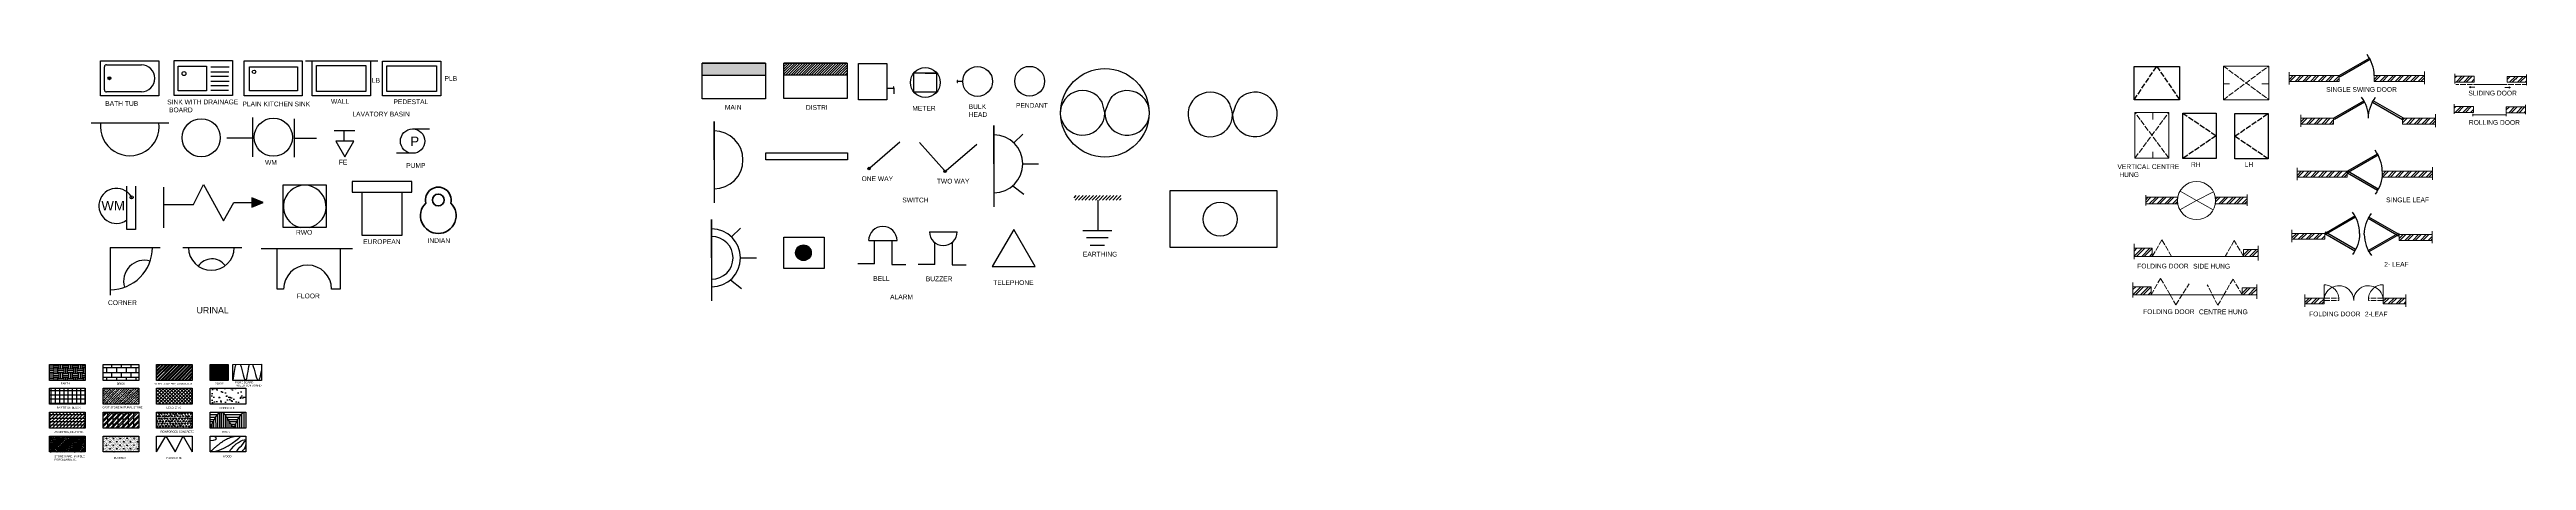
# Model space of a CAD drawing. Header units: millimetres. Extents: x 1287 to 66242, y 1495 to 12287.
import ezdxf

# ---------------------------------------------------------------- set-up
doc = ezdxf.new("R2010")
doc.units = ezdxf.units.MM
doc.linetypes.add('ACAD_ISO02W100', pattern=[15, 12, -3])
doc.styles.get("Standard").update_dxf_attribs({"font": 'arial.ttf'})
pattern_1 = [(45, (31551.4, 0), (-101.0279, 101.0279), []), (45, (31618.75, 0), (-101.0279, 101.0279), [])]

# ---------------------------------------------------------------- blocks, each defined once
blk = doc.blocks.new('Bath Tub - 26 x 60 in.')
for p, q in [((8, -18), (10, -18)), ((9, -17), (9, -19))]:
    blk.add_line(p, q)
blk.add_lwpolyline([(0, -36), (0, 0), (60, 0), (60, -36)], close=True)
for points in [[(4, -30), (4, -6)], [(6, -4), (42, -4)], [(42, -32), (6, -32)]]:
    blk.add_lwpolyline(points)
for radius in [1.5, 1]:
    blk.add_circle((9, -18), radius)
for centre, radius, start, end in [((5.75, -5.75), 1.77, 81.8699, 188.1301), ((42, -18), 14, 270, 90), ((5.75, -30.25), 1.77, 171.8699, 278.1301)]:
    blk.add_arc(centre, radius, start, end)
blk = doc.blocks.new('Ground')
at = {"color": 7}
for p, q in [((-0.1, 0), (0.1, 0)), ((0.075, -0.05), (-0.075, -0.05)), ((-0.05, -0.1), (0.05, -0.1))]:
    blk.add_line(p, q, dxfattribs=at)
blk = doc.blocks.new('Door - Left Hung 36 in.')
blk.add_lwpolyline([(0.8, -1.3), (0, 0), (31.2, 18), (31.9, 16.7)], close=True)
blk.add_arc((0, 0), 36, 0, 37.3101)

msp = doc.modelspace()

# ---------------------------------------------------------------- hatches: boundary and pattern name
h = msp.add_hatch(color=256)
h.dxf.hatch_style = 1
h.paths.add_polyline_path([(20061, 11608), (20061, 11924), (18404, 11924), (18404, 11608)])
h = msp.add_hatch()
h.set_pattern_fill('ANSI31', color=256, scale=15)
h.set_pattern_definition([(45, (4461.34, 0), (-33.67596, 33.67596), [])])
h.paths.add_polyline_path([(22200, 11616), (22200, 11932), (20544, 11932), (20544, 11616)])
h = msp.add_hatch(color=256)
h.dxf.hatch_style = 1
h.paths.add_polyline_path([(25100, 11470), (25091, 11470), (25091, 11423), (25100, 11423)])
at = {"lineweight": 18, "ltscale": 2}
h = msp.add_hatch(dxfattribs=at)
h.set_pattern_fill('ANSI32', color=256, scale=15)
h.set_pattern_definition(pattern_1)
h.paths.add_polyline_path([(61333, 11447), (61333, 11601), (60015, 11601), (60015, 11447)])
h.paths.add_polyline_path([(63565, 11447), (63565, 11601), (62247, 11601), (62247, 11447)])
h = msp.add_hatch(dxfattribs=at)
h.set_pattern_fill('ANSI32', color=256, scale=15)
h.set_pattern_definition([(45, (31381.28, 2666.84), (-101.0279, 101.0279), []), (45, (31448.63, 2666.84), (-101.0279, 101.0279), [])])
h.paths.add_polyline_path([(64873, 11433), (64873, 11587), (64367, 11587), (64367, 11433)])
h.paths.add_polyline_path([(66242, 11425), (66242, 11578), (65736, 11578), (65736, 11425)])
h = msp.add_hatch(color=256, dxfattribs=at)
h.dxf.hatch_style = 1
h.paths.add_polyline_path([(64742, 11298), (64771, 11281), (64771, 11314)])
h.paths.add_polyline_path([(65791, 11308), (65791, 11275), (65820, 11291)])
h = msp.add_hatch(dxfattribs=at)
h.set_pattern_fill('ANSI32', color=256, scale=15)
h.set_pattern_definition(pattern_1)
h.paths.add_polyline_path([(61186, 10330), (61186, 10484), (60322, 10484), (60322, 10330)])
h.paths.add_polyline_path([(63858, 10327), (63858, 10481), (63014, 10481), (62995, 10448), (62995, 10327)])
h = msp.add_hatch(dxfattribs=at)
h.set_pattern_fill('ANSI32', color=256, scale=15)
h.set_pattern_definition([(45, (31358.23, 1870.26), (-101.0279, 101.0279), []), (45, (31425.59, 1870.26), (-101.0279, 101.0279), [])])
h.paths.add_polyline_path([(64850, 10637), (64850, 10791), (64344, 10791), (64344, 10637)])
h.paths.add_polyline_path([(66219, 10628), (66219, 10782), (65713, 10782), (65713, 10628)])
h = msp.add_hatch(color=256)
h.dxf.hatch_style = 1
h.paths.add_polyline_path([(22807, 9162, 1), (22745, 9162, 1)])
h = msp.add_hatch(color=256)
h.dxf.hatch_style = 1
h.paths.add_polyline_path([(24805, 9087, 1), (24743, 9087, 1)])
h = msp.add_hatch()
h.set_pattern_fill('ANSI31', color=256, scale=20)
h.set_pattern_definition([(45, (13496.25, 5321.43), (-44.90128, 44.90128), [])])
h.paths.add_polyline_path([(29390, 8452), (28153, 8452), (28153, 8331), (29390, 8331)])
h = msp.add_hatch(dxfattribs=at)
h.set_pattern_fill('ANSI32', color=256, scale=15)
h.set_pattern_definition([(45, (31761.35, -2511.55), (-101.0279, 101.0279), []), (45, (31828.7, -2511.55), (-101.0279, 101.0279), [])])
h.paths.add_polyline_path([(61543, 8935), (61543, 9089), (60225, 9089), (60225, 8935)])
h.paths.add_polyline_path([(63775, 8935), (63775, 9089), (62457, 9089), (62457, 8935)])
h = msp.add_hatch(color=256)
h.dxf.hatch_style = 1
h.paths.add_polyline_path([(6592, 8392), (6592, 8151), (6888, 8272)])
h = msp.add_hatch(dxfattribs=at)
h.set_pattern_fill('ANSI32', color=256, scale=15)
h.set_pattern_definition(pattern_1)
h.paths.add_polyline_path([(57089, 8232), (57089, 8407), (56258, 8407), (56258, 8232)])
h.paths.add_polyline_path([(58091, 8409), (58091, 8234), (58921, 8234), (58921, 8409)])
h = msp.add_hatch(color=256)
h.dxf.hatch_style = 1
h.paths.add_polyline_path([(20852, 6950, 1), (21264, 6950, 1)])
h = msp.add_hatch(dxfattribs=at)
h.set_pattern_fill('ANSI32', color=256, scale=15)
h.set_pattern_definition([(45, (31551.4, -992.56), (-101.0279, 101.0279), []), (45, (31618.75, -992.56), (-101.0279, 101.0279), [])])
h.paths.add_polyline_path([(60952, 7307), (60952, 7460), (60088, 7460), (60088, 7307)])
h.paths.add_polyline_path([(62904, 7430), (62904, 7276), (63767, 7276), (63767, 7430)])
h = msp.add_hatch(dxfattribs=at)
h.set_pattern_fill('ANSI32', color=256, scale=15)
h.set_pattern_definition([(45, (22936.7, -4538.47), (-101.0279, 101.0279), []), (45, (23004.06, -4538.47), (-101.0279, 101.0279), [])])
h.paths.add_polyline_path([(56429, 6856), (56429, 7068), (55953, 7068), (55953, 6856)])
h.paths.add_polyline_path([(58821, 7036), (58821, 6856), (59202, 6856), (59202, 7036)])
h = msp.add_hatch(dxfattribs=at)
h.set_pattern_fill('ANSI32', color=256, scale=15)
h.set_pattern_definition([(45, (22904.1, -5548.85), (-101.0279, 101.0279), []), (45, (22971.46, -5548.85), (-101.0279, 101.0279), [])])
h.paths.add_polyline_path([(56397, 5846), (56397, 6057), (55920, 6057), (55920, 5846)])
h.paths.add_polyline_path([(58788, 6025), (58788, 5846), (59169, 5846), (59169, 6025)])
h = msp.add_hatch(color=256, dxfattribs=at)
h.dxf.hatch_style = 1
h.paths.add_polyline_path([(56905, 5846), (56899, 5846), (56902, 5841, 0.26715)])
h.paths.add_polyline_path([(56896, 5851), (56899, 5846), (56905, 5846, 0.578345)])
h.paths.add_polyline_path([(56896, 5851, 0.26715), (56893, 5846), (56899, 5846)])
h.paths.add_polyline_path([(56899, 5846), (56893, 5846, 0.578345), (56902, 5841)])
h.paths.add_polyline_path([(57217, 5850, 0.591845), (57209, 5846), (57214, 5846)])
h.paths.add_polyline_path([(57217, 5850), (57214, 5846), (57219, 5846, 0.256403)])
h.paths.add_polyline_path([(57214, 5846), (57209, 5846, 0.256403), (57212, 5842)])
h.paths.add_polyline_path([(57219, 5846), (57214, 5846), (57212, 5842, 0.591845)])
h.paths.add_polyline_path([(58004, 5850), (58006, 5846), (58011, 5846, 0.560162)])
h.paths.add_polyline_path([(58004, 5850, 0.281918), (58001, 5846), (58006, 5846)])
h.paths.add_polyline_path([(58006, 5846), (58001, 5846, 0.560162), (58008, 5841)])
h.paths.add_polyline_path([(58011, 5846), (58006, 5846), (58008, 5841, 0.281918)])
h.paths.add_polyline_path([(58308, 5850, 0.579158), (58300, 5846), (58305, 5846)])
h.paths.add_polyline_path([(58308, 5850), (58305, 5846), (58310, 5846, 0.266498)])
h.paths.add_polyline_path([(58305, 5846), (58300, 5846, 0.266498), (58303, 5841)])
h.paths.add_polyline_path([(58310, 5846), (58305, 5846), (58303, 5841, 0.579158)])
h = msp.add_hatch(dxfattribs=at)
h.set_pattern_fill('ANSI32', color=256, scale=15)
h.set_pattern_definition([(45, (27106.8, -3838.12), (-101.0279, 101.0279), []), (45, (27174.15, -3838.12), (-101.0279, 101.0279), [])])
h.paths.add_polyline_path([(60939, 5605), (60939, 5622, -0.088691), (60938, 5759), (60434, 5759), (60434, 5605)])
h.paths.add_polyline_path([(62483, 5762), (62483, 5759, -0.079599), (62483, 5637), (62483, 5609), (63081, 5609), (63081, 5762)])
h = msp.add_hatch()
h.set_pattern_fill('EARTH', color=256, scale=20)
h.paths.add_polyline_path([(2224, 4018), (1287, 4018), (1287, 3600), (2224, 3600)])
h = msp.add_hatch()
h.set_pattern_fill('BRICK', color=256, scale=20)
h.paths.add_polyline_path([(3628, 4018), (2692, 4018), (2692, 3600), (3628, 3600)])
h = msp.add_hatch()
h.set_pattern_fill('STEEL', color=256, scale=20)
h.set_pattern_definition([(45, (0, 0), (-44.9013, 44.9013), []), (45, (0, 31.75), (-44.9013, 44.9013), [])])
h.paths.add_polyline_path([(5032, 4018), (4096, 4018), (4096, 3600), (5032, 3600)])
h = msp.add_hatch()
h.set_pattern_fill('_USER', color=256, scale=35, pattern_type=0)
h.set_pattern_definition([(0, (0, 0), (0, 35), [])])
h.paths.add_polyline_path([(5968, 4018), (5500, 4018), (5500, 3600), (5968, 3600)])
h = msp.add_hatch()
h.set_pattern_fill('NET', color=256, scale=35)
h.paths.add_polyline_path([(2224, 3391), (1287, 3391), (1287, 2973), (2224, 2973)])
h = msp.add_hatch()
h.set_pattern_fill('JIS_STN_2.5', color=256, scale=35)
h.paths.add_polyline_path([(3628, 3391), (2692, 3391), (2692, 2973), (3628, 2973)])
h = msp.add_hatch()
h.set_pattern_fill('ANSI37', color=256, scale=20)
h.paths.add_polyline_path([(5032, 3391), (4096, 3391), (4096, 2973), (5032, 2973)])
h = msp.add_hatch()
h.set_pattern_fill('AR-SAND', color=256, scale=5)
h.paths.add_polyline_path([(6436, 3391), (5500, 3391), (5500, 2973), (6436, 2973)])
h = msp.add_hatch()
h.set_pattern_fill('SWAMP', color=256, scale=11)
h.paths.add_polyline_path([(6436, 3391), (5500, 3391), (5500, 2973), (6436, 2973)])
h = msp.add_hatch()
h.set_pattern_fill('ANSI31', color=256, scale=20)
h.paths.add_polyline_path([(2224, 2764), (1287, 2764), (1287, 2347), (2224, 2347)])
h = msp.add_hatch()
h.set_pattern_fill('_USER', color=256, scale=90, pattern_type=0)
h.set_pattern_definition([(0, (0, 0), (0, 90), [])])
h.paths.add_polyline_path([(2224, 2764), (1287, 2764), (1287, 2347), (2224, 2347)])
h = msp.add_hatch()
h.set_pattern_fill('ANSI32', color=256, scale=10)
h.paths.add_polyline_path([(3628, 2764), (2692, 2764), (2692, 2347), (3628, 2347)])
h = msp.add_hatch()
h.set_pattern_fill('AR-SAND', color=256, scale=2)
h.paths.add_polyline_path([(5032, 2764), (4096, 2764), (4096, 2347), (5032, 2347)])
h = msp.add_hatch()
h.set_pattern_fill('TRIANG', color=256, scale=8)
h.paths.add_polyline_path([(5032, 2764), (4096, 2764), (4096, 2347), (5032, 2347)])
h = msp.add_hatch()
h.set_pattern_fill('ANSI36', color=256, scale=10)
h.paths.add_polyline_path([(2224, 2138), (1287, 2138), (1287, 1720), (2224, 1720)])
h = msp.add_hatch()
h.set_pattern_fill('AR-SAND', color=256)
h.paths.add_polyline_path([(3628, 2138), (2692, 2138), (2692, 1720), (3628, 1720)])
h = msp.add_hatch()
h.set_pattern_fill('GRASS', color=256, scale=5)
h.paths.add_polyline_path([(3628, 2138), (2692, 2138), (2692, 1720), (3628, 1720)])

# ---------------------------------------------------------------- linework, layer by layer
for p, q in [((5513, 11833), (6001, 11833)), ((5513, 11701), (5992, 11701)), ((7999, 11988), (9893, 11988)), ((55955, 11843), (57145, 11843)), ((55955, 10969), (55955, 11843)), ((57145, 11843), (57145, 10969)), ((5513, 11584), (5978, 11584)), ((5513, 11457), (5997, 11457)), ((5513, 11340), (5982, 11340)), ((5513, 11218), (5978, 11218)), ((23245, 11273), (23425, 11273)), ((23425, 11273), (23425, 11126)), ((24560, 11663), (23947, 11663)), ((23947, 11663), (23947, 11178)), ((23947, 11178), (24560, 11178)), ((24254, 11663), (24560, 11663)), ((24560, 11178), (24560, 11663)), ((25234, 11448), (25100, 11448)), ((6614, 10502), (6614, 9469)), ((7705, 10462), (7705, 9457)), ((18713, 9388), (18713, 10395)), ((18713, 10395), (18713, 8259)), ((57145, 10969), (55955, 10969)), ((57229, 9424), (57229, 10614)), ((57229, 10614), (58103, 10614)), ((58103, 10614), (58103, 9424)), ((58592, 9416), (58592, 10607)), ((58592, 10607), (59466, 10607)), ((59466, 10607), (59466, 9416)), ((2377, 10363), (4414, 10363)), ((2628, 10363), (4156, 10363)), ((6614, 9963), (5939, 9963)), ((7705, 9963), (8292, 9963)), ((8749, 10159), (9297, 10159)), ((9018, 9876), (9018, 10159)), ((10808, 10200), (11250, 10200)), ((22799, 9182), (23586, 9859)), ((24753, 9110), (24102, 9844)), ((24797, 9107), (25607, 9804)), ((26052, 9285), (26052, 10292)), ((26052, 10292), (26052, 8156)), ((26572, 9838), (26814, 10068)), ((10808, 9561), (10389, 9561)), ((26811, 9285), (27225, 9285)), ((58103, 9424), (57229, 9424)), ((59466, 9416), (58592, 9416)), ((3316, 7562), (3316, 8695)), ((3543, 8695), (3543, 7562)), ((4277, 8676), (4277, 7602)), ((5061, 8221), (5327, 8739)), ((5327, 8739), (5846, 7791)), ((7418, 8730), (8540, 8730)), ((7418, 7613), (7418, 8730)), ((8540, 8730), (8540, 7613)), ((26547, 8710), (26834, 8485)), ((4277, 8221), (5061, 8221)), ((5846, 7791), (6124, 8272)), ((6124, 8272), (6592, 8272)), ((18650, 6815), (18650, 7822)), ((18650, 7822), (18650, 5685)), ((28789, 7531), (28789, 8331)), ((3543, 7562), (3316, 7562)), ((8540, 7613), (7418, 7613)), ((19170, 7367), (19411, 7598)), ((22769, 7270), (23512, 7270)), ((22921, 7270), (23372, 7270)), ((22921, 6657), (22921, 7270)), ((23372, 7270), (23372, 6641)), ((24363, 7501), (25087, 7501)), ((24503, 6645), (24503, 7215)), ((24955, 7221), (24955, 6629)), ((2877, 7090), (4192, 7090)), ((2877, 7090), (2877, 5833)), ((4784, 7090), (6326, 7090)), ((6837, 7066), (9232, 7066)), ((19409, 6815), (19823, 6815)), ((22921, 6657), (22483, 6657)), ((23372, 6641), (23744, 6641)), ((24503, 6645), (24065, 6645)), ((24955, 6629), (25326, 6629)), ((19145, 6239), (19432, 6014)), ((2692, 2764), (3628, 2764)), ((2692, 2347), (2692, 2764)), ((2692, 2764), (2943, 2764)), ((2808, 2764), (2808, 2347)), ((2943, 2764), (2943, 2347)), ((2943, 2764), (3078, 2764)), ((3078, 2764), (3078, 2347)), ((3213, 2764), (3213, 2347)), ((3348, 2764), (3348, 2347)), ((3485, 2764), (3485, 2347)), ((3628, 2764), (3628, 2347)), ((5500, 2706), (5699, 2706)), ((5500, 2634), (5649, 2634)), ((5653, 2347), (5649, 2634)), ((5703, 2347), (5699, 2706)), ((5749, 2347), (5749, 2752)), ((5799, 2347), (5799, 2764)), ((5851, 2347), (5851, 2736)), ((5877, 2706), (6319, 2706)), ((5898, 2347), (5898, 2676)), ((5925, 2634), (6265, 2634)), ((5945, 2347), (5945, 2602)), ((6276, 2347), (6276, 2651)), ((6334, 2347), (6334, 2723)), ((6388, 2347), (6388, 2764)), ((3628, 2347), (2692, 2347)), ((4096, 1720), (4338, 2138)), ((4338, 2138), (4579, 1720)), ((4579, 1720), (4790, 2138)), ((4790, 2138), (5032, 1720)), ((5500, 2568), (5610, 2568)), ((5500, 2516), (5583, 2516)), ((5500, 2454), (5552, 2454)), ((5500, 2401), (5526, 2401)), ((5549, 2347), (5549, 2448)), ((5597, 2347), (5597, 2543)), ((5964, 2568), (6225, 2568)), ((5995, 2516), (6198, 2516)), ((5999, 2347), (5999, 2509)), ((6034, 2454), (6168, 2454)), ((6050, 2347), (6050, 2431)), ((6072, 2401), (6144, 2401)), ((6173, 2347), (6173, 2464)), ((6225, 2347), (6225, 2568))]:
    msp.add_line(p, q)
at = {"linetype": 'ACAD_ISO02W100', "ltscale": 12}
for p, q in [((55955, 10969), (56546, 11843)), ((56546, 11843), (57145, 10969)), ((57229, 10614), (58103, 10023)), ((58592, 10008), (59466, 10607)), ((58103, 10023), (57229, 9424)), ((59466, 9416), (58592, 10008))]:
    msp.add_line(p, q, dxfattribs=at)
at = {"linetype": 'ACAD_ISO02W100', "lineweight": 18, "ltscale": 12}
for p, q in [((58293, 11853), (59487, 10969)), ((58293, 10969), (59487, 11853)), ((64830, 11364), (64389, 11364)), ((65766, 11364), (66224, 11364)), ((55976, 9438), (56860, 10631)), ((56860, 9438), (55976, 10631)), ((56429, 6856), (56682, 7286)), ((56682, 7286), (56932, 6856)), ((58579, 7269), (58338, 6856)), ((58821, 6856), (58579, 7269)), ((56397, 5846), (56649, 6275)), ((56649, 6275), (56899, 5846)), ((57049, 5587), (57398, 6134)), ((58146, 5572), (57872, 6109)), ((58547, 6259), (58305, 5846)), ((58788, 5846), (58547, 6259)), ((56899, 5846), (57049, 5587)), ((58305, 5846), (58146, 5572)), ((60939, 5759), (61322, 5759)), ((60939, 5695), (61322, 5695)), ((62483, 5762), (62100, 5762)), ((62483, 5698), (62100, 5698))]:
    msp.add_line(p, q, dxfattribs=at)
at = {"lineweight": 18, "ltscale": 2}
for p, q in [((60015, 11692), (60015, 11370)), ((63565, 11707), (63565, 11374)), ((58293, 11384), (58452, 11384)), ((59487, 11389), (59301, 11389)), ((64367, 11644), (64367, 11398)), ((64771, 11298), (64884, 11298)), ((64857, 11364), (65736, 11364)), ((64866, 11523), (64873, 11523)), ((65791, 11291), (65679, 11291)), ((65743, 11514), (65736, 11514)), ((65984, 11514), (65991, 11514)), ((66242, 11634), (66242, 11348)), ((66242, 11634), (66242, 11385)), ((56441, 10631), (56441, 10446)), ((60322, 10575), (60322, 10254)), ((62995, 10327), (62995, 10481)), ((63858, 10587), (63858, 10244)), ((64344, 10848), (64344, 10601)), ((64834, 10596), (64834, 10538)), ((64834, 10567), (65713, 10567)), ((65713, 10603), (65713, 10539)), ((66219, 10837), (66219, 10589)), ((56445, 9438), (56445, 9597)), ((60225, 9180), (60225, 8859)), ((63775, 9196), (63775, 8863)), ((56258, 8466), (56258, 8187)), ((57590, 8321), (57161, 8564)), ((57590, 8321), (58034, 8554)), ((58921, 8476), (58921, 8181)), ((57152, 8079), (57590, 8321)), ((58026, 8075), (57590, 8321)), ((55953, 7182), (55953, 6782)), ((60088, 7552), (60088, 7230)), ((63767, 7521), (63767, 7199)), ((55953, 6856), (59202, 6856)), ((59202, 7128), (59202, 6749)), ((55920, 6171), (55920, 5772)), ((59169, 6117), (59169, 5739)), ((60434, 5851), (60434, 5529)), ((60939, 5759), (60939, 6109)), ((62483, 5762), (62483, 6112)), ((63081, 5854), (63081, 5532)), ((55920, 5846), (59169, 5846)), ((60932, 5695), (60939, 5695)), ((61712, 5695), (61713, 5695))]:
    msp.add_line(p, q, dxfattribs=at)
for points in [[(4559, 11082), (4559, 11996), (6083, 11996), (6083, 11082)], [(4662, 11847), (5405, 11847), (5405, 11199), (4662, 11199)], [(6391, 11072), (6391, 11987), (7915, 11987), (7915, 11072)], [(6532, 11833), (7786, 11833), (7786, 11199), (6532, 11199)], [(8178, 11073), (8178, 11988), (9702, 11988), (9702, 11073)], [(8291, 11864), (9586, 11864), (9586, 11186), (8291, 11186)], [(10023, 11068), (10023, 11983), (11547, 11983), (11547, 11068)], [(10136, 11859), (11432, 11859), (11432, 11181), (10136, 11181)], [(18404, 11924), (20061, 11924), (20061, 10995), (18404, 10995)], [(18404, 11924), (20061, 11924), (20061, 11924), (18404, 11924)], [(18404, 11924), (20061, 11924), (20061, 11608), (18404, 11608)], [(20544, 11932), (22200, 11932), (22200, 11003), (20544, 11003)], [(20544, 11932), (22200, 11932), (22200, 11932), (20544, 11932)], [(20544, 11932), (22200, 11932), (22200, 11616), (20544, 11616)], [(22500, 11919), (23245, 11919), (23245, 10962), (22500, 10962)], [(23422, 11273), (23428, 11273), (23428, 11306), (23422, 11306)], [(25091, 11423), (25100, 11423), (25100, 11470), (25091, 11470)], [(9032, 9472), (9265, 9876), (8799, 9876)], [(20069, 9576), (22216, 9576), (22216, 9388), (20069, 9388)], [(9221, 8543), (10786, 8543), (10786, 8825), (9221, 8825)], [(9485, 8543), (10524, 8543), (10524, 7402), (9485, 7402)], [(30674, 8581), (33469, 8581), (33469, 7086), (30674, 7086)], [(6888, 8272), (6592, 8392), (6592, 8151)], [(20543, 7361), (21603, 7361), (21603, 6539), (20543, 6539)], [(26572, 7564), (26009, 6589), (27134, 6589)], [(1287, 4018), (2224, 4018), (2224, 3600), (1287, 3600)], [(2692, 4018), (3628, 4018), (3628, 3600), (2692, 3600)], [(4096, 4018), (5032, 4018), (5032, 3600), (4096, 3600)], [(5500, 4018), (5968, 4018), (5968, 3600), (5500, 3600)], [(6098, 4019), (6848, 4028), (6848, 3598), (6098, 3598)], [(1287, 3391), (2224, 3391), (2224, 2973), (1287, 2973)], [(2692, 3391), (3628, 3391), (3628, 2973), (2692, 2973)], [(4096, 3391), (5032, 3391), (5032, 2973), (4096, 2973)], [(5500, 3391), (6436, 3391), (6436, 2973), (5500, 2973)], [(1287, 2764), (2224, 2764), (2224, 2347), (1287, 2347)], [(4096, 2764), (5032, 2764), (5032, 2347), (4096, 2347)], [(5500, 2764), (6436, 2764), (6436, 2347), (5500, 2347)], [(1287, 2138), (2224, 2138), (2224, 1720), (1287, 1720)], [(2692, 2138), (3628, 2138), (3628, 1720), (2692, 1720)], [(5500, 2138), (6436, 2138), (6436, 1720), (5500, 1720)]]:
    msp.add_lwpolyline(points, close=True)
for points in [[(58293, 10969), (59487, 10969), (59487, 11853), (58293, 11853)], [(60015, 11601), (61333, 11601), (61333, 11447), (60015, 11447)], [(62247, 11601), (63565, 11601), (63565, 11447), (62247, 11447)], [(64742, 11298), (64771, 11281), (64771, 11314)], [(65820, 11291), (65791, 11275), (65791, 11308)], [(56860, 9438), (56860, 10631), (55976, 10631), (55976, 9438)], [(60225, 9089), (61543, 9089), (61543, 8935), (60225, 8935)], [(62457, 9089), (63775, 9089), (63775, 8935), (62457, 8935)], [(56258, 8407), (57089, 8407), (57089, 8232), (56258, 8232)], [(58091, 8409), (58921, 8409), (58921, 8234), (58091, 8234)], [(55953, 6856), (56429, 6856), (56429, 7068), (55953, 7068)], [(59202, 6856), (58821, 6856), (58821, 7036), (59202, 7036)], [(55920, 5846), (56397, 5846), (56397, 6057), (55920, 6057)], [(59169, 5846), (58788, 5846), (58788, 6025), (59169, 6025)]]:
    msp.add_lwpolyline(points, close=True, dxfattribs=at)
for points in [[(64367, 11587), (64873, 11587), (64873, 11433), (64367, 11433)], [(66242, 11578), (65736, 11578), (65736, 11425), (66242, 11425)], [(60322, 10484), (61186, 10484), (61186, 10330), (60322, 10330)], [(62995, 10481), (63858, 10481), (63858, 10327), (62995, 10327)], [(64344, 10791), (64850, 10791), (64850, 10637), (64344, 10637)], [(66219, 10782), (65713, 10782), (65713, 10628), (66219, 10628)], [(60088, 7460), (60952, 7460), (60952, 7307), (60088, 7307)], [(63767, 7430), (62904, 7430), (62904, 7276), (63767, 7276)], [(60434, 5759), (60939, 5759), (60939, 5605), (60434, 5605)], [(63081, 5762), (62483, 5762), (62483, 5609), (63081, 5609)]]:
    msp.add_lwpolyline(points, dxfattribs=at)
for points in [[(7425, 5995), (7259, 5995), (7259, 7066), (8907, 7066), (8907, 5995), (8685, 5995)], [(4096, 1720), (4096, 2138), (5032, 2138), (5032, 1720)]]:
    msp.add_lwpolyline(points)
for centre, radius in [((4813, 11654), 51.7), ((6650, 11701), 46.9), ((24254, 11421), 391), ((25625, 11448), 391), ((26990, 11453), 391), ((28963, 10623), 1161), ((5265, 9968), 501), ((7157, 9983), 501), ((10808, 9881), 320), ((22776, 9162), 31), ((24774, 9087), 31), ((3441, 8405), 39.9), ((31986, 7834), 446), ((21058, 6950), 206)]:
    msp.add_circle(centre, radius)
at = {"lineweight": 106, "ltscale": 2}
msp.add_circle((11482, 8335), 156, dxfattribs=at)
at = {"lineweight": 18, "ltscale": 2}
for centre, radius in [((57590, 8321), 501), ((56899, 5846), 5.75), ((57214, 5846), 4.99), ((58006, 5846), 4.99), ((58305, 5846), 4.99)]:
    msp.add_circle(centre, radius, dxfattribs=at)
for centre, radius, start, end in [((28378, 10623), 585, 28.62284, 0), ((29548, 10623), 585, 180, 121.53582), ((31728, 10582), 585, 28.62284, 0), ((32898, 10582), 585, 180, 121.53582), ((3392, 10267), 770, 172.85721, 7.14279), ((18713, 9388), 759, 270, 90), ((26052, 9285), 759, 270, 90), ((3041, 8181), 459, 24.18074, 306.88035), ((7979, 8162), 561, 282.30165, 257.69835), ((18650, 6815), 759, 270, 90), ((18650, 6815), 561, 270, 90), ((23140, 7270), 372, 0, 180), ((24725, 7501), 362, 180, 0), ((2877, 7090), 1109, 270, 0), ((3778, 6206), 547, 74.2304, 196.85458), ((5531, 7090), 601, 180, 0), ((5547, 6360), 429, 35.93942, 146.60856), ((8055, 5995), 630, 0, 180)]:
    msp.add_arc(centre, radius, start, end)
at = {"lineweight": 106, "ltscale": 2}
for centre, radius, start, end in [((11482, 8335), 338, 346.39107, 193.60893), ((11482, 7924), 467, 134.7276, 45.2724)]:
    msp.add_arc(centre, radius, start, end, dxfattribs=at)
at = {"lineweight": 18, "ltscale": 2}
for centre, radius, start, end in [((61322, 5695), 390, 0, 190.79899), ((60939, 5725), 384, 355.48797, 90), ((62100, 5698), 388, 350.89786, 180.4499), ((62483, 5728), 384, 90, 184.51203)]:
    msp.add_arc(centre, radius, start, end, dxfattribs=at)
for points, degree in [([(28963, 10623), (29037, 10845), (29111, 11067), (29242, 11122)], 3), ([(32313, 10582), (32388, 10803), (32462, 11025), (32593, 11080)], 3), ([(28963, 10623), (28940, 10719), (28917, 10814), (28891, 10904)], 3), ([(32313, 10582), (32291, 10677), (32268, 10773), (32242, 10862)], 3), ([(6098, 3598), (6124, 3759), (6150, 3920), (6178, 4020)], 3), ([(5500, 2347), (5595, 2546), (5691, 2746), (5778, 2764)], 3), ([(5804, 2764), (5900, 2743), (5986, 2475), (6121, 2347)], 3), ([(6121, 2347), (6188, 2502), (6255, 2657), (6377, 2764)], 3), ([(5500, 1720), (5926, 2138), (6206, 2138)], 2), ([(5500, 1720), (5797, 1720), (6193, 2008), (6305, 2138)], 3), ([(5500, 2024), (5646, 2024), (5735, 2109), (5500, 2138), (5912, 2138)], 3), ([(5986, 1720), (6175, 1967), (6336, 2036), (6436, 2051)], 3), ([(6341, 1720), (6367, 1782), (6436, 1821), (6436, 1906)], 3)]:
    msp.add_open_spline(points, degree=degree)
for points, knots in [([(6290, 4021), (6339, 3864), (6440, 3320), (6494, 3883), (6527, 4024)], [646.591435, 646.591435, 646.591435, 646.591435, 1077.630766, 1466.970251, 1466.970251, 1466.970251, 1466.970251]), ([(6613, 4025), (6661, 3880), (6755, 3409), (6821, 3725), (6848, 3854)], [1750.611191, 1750.611191, 1750.611191, 1750.611191, 2155.678913, 2432.468993, 2432.468993, 2432.468993, 2432.468993]), ([(6187, 1720), (6251, 1849), (6336, 1849), (6396, 2005), (6436, 2019)], [0, 0, 0, 0, 1, 1.469992, 1.469992, 1.469992, 1.469992])]:
    msp.add_open_spline(points, degree=3, knots=knots)

# ---------------------------------------------------------------- block references
for name, p, xscale, yscale, zscale in [('Bath Tub - 26 x 60 in.', (2628, 11988), 25.4, 25.4, 25.4), ('Ground', (28765, 7531), 3810, 3810, 3810)]:
    msp.add_blockref(name, p, dxfattribs=dict(xscale=xscale, yscale=yscale, zscale=zscale))
at = {"linetype": 'ACAD_ISO02W100', "lineweight": 90, "ltscale": 2, "xscale": 25.4, "yscale": 25.4, "zscale": 25.4}
msp.add_blockref('Door - Left Hung 36 in.', (61333, 11601), dxfattribs=at)
at = {"linetype": 'ACAD_ISO02W100', "lineweight": 200, "ltscale": 2, "yscale": 25.4, "zscale": 25.4}
for p, xscale in [((61186, 10484), 25.4), ((63014, 10482), -25.4), ((61543, 9089), 25.4), ((60952, 7460), 25.4), ((62904, 7430), -25.4)]:
    msp.add_blockref('Door - Left Hung 36 in.', p, dxfattribs=dict(at, xscale=xscale))
at = {"linetype": 'ACAD_ISO02W100', "lineweight": 200, "ltscale": 2, "yscale": 25.4, "zscale": 25.4, "rotation": 180}
for p, xscale in [((61547, 9047), -25.4), ((60952, 7460), -25.4), ((62904, 7430), 25.4)]:
    msp.add_blockref('Door - Left Hung 36 in.', p, dxfattribs=dict(at, xscale=xscale))

# ---------------------------------------------------------------- texts
at = {"lineweight": 200, "ltscale": 250, "char_height": 125, "attachment_point": 1}
for s, insert in [('LB', (9741, 11540)), ('PLB', (11646, 11589)), ('PLAIN KITCHEN SINK', (6346, 10919)), ('WALL', (8668, 10986)), ('LAVATORY BASIN', (9230, 10654)), ('PEDESTAL', (10307, 10977))]:
    msp.add_mtext_dynamic_manual_height_columns(s, width=1958.1, gutter_width=12.5, heights=[672], dxfattribs=dict(at, insert=insert))
at = {"lineweight": 200, "ltscale": 150, "attachment_point": 1}
for s, width, heights, insert, char_height in [('SINGLE SWING DOOR', 1844.48, [225], (60990, 11300), 125), ('SLIDING DOOR', 1445.7, [247], (64719, 11205), 125), ('BATH TUB', 1537.56, [0], (2749, 10932), 125), ('SINK WITH DRAINAGE\\P BOARD', 2270.81, [579], (4373, 10972), 125), ('MAIN', 901.11, [306], (18998, 10833), 125), ('DISTRI', 901.11, [306], (21122, 10828), 125), ('METER', 901.11, [306], (23914, 10807), 125), ('BULK HEAD', 577.7, [338], (25391, 10850), 125), ('PENDANT', 901.11, [306], (26631, 10882), 125), ('ROLLING DOOR', 1445.7, [247], (64732, 10434), 125), ('WM', 728.59, [306], (6939, 9384), 125), ('FE', 728.59, [306], (8875, 9391), 125), ('PUMP', 728.59, [306], (10641, 9304), 125), ('VERTICAL CENTRE\\P HUNG', 1649.06, [414], (55516, 9273), 125), ('RH', 1844.48, [225], (57444, 9327), 125), ('LH', 1844.48, [225], (58852, 9329), 125), ('ONE WAY', 901.11, [306], (22583, 8957), 125), ('TWO WAY', 901.11, [306], (24556, 8893), 125), ('SWITCH', 901.11, [306], (23650, 8397), 125), ('SINGLE LEAF', 1844.48, [225], (62562, 8401), 125), ('RWO', 901.11, [306], (7750, 7550), 125), ('EUROPEAN', 901.11, [306], (9512, 7303), 125), ('INDIAN', 901.11, [306], (11200, 7333), 125), ('EARTHING', 604.56, [293], (28386, 6975), 125), ('FOLDING DOOR', 1445.7, [247], (56035, 6664), 125), ('SIDE HUNG', 1844.48, [225], (57500, 6660), 125), ('2- LEAF', 1844.48, [225], (62512, 6709), 125), ('FLOOR', 901.11, [306], (7773, 5879), 125), ('BELL', 604.56, [293], (22888, 6338), 125), ('ALARM', 604.56, [293], (23330, 5853), 125), ('BUZZER', 604.56, [293], (24267, 6327), 125), ('TELEPHONE', 604.56, [293], (26035, 6230), 125), ('CORNER', 901.11, [306], (2820, 5702), 125), ('URINAL', 901.11, [306], (5142, 5523), 165), ('FOLDING DOOR', 1445.7, [247], (56189, 5466), 125), ('CENTRE HUNG', 1844.48, [225], (57653, 5462), 125), ('FOLDING DOOR', 1445.7, [247], (60541, 5406), 125), ('2-LEAF', 1844.48, [225], (62005, 5403), 125)]:
    msp.add_mtext_dynamic_manual_height_columns(s, width=width, gutter_width=12.5, heights=heights, dxfattribs=dict(at, insert=insert, char_height=char_height))
at = {"char_height": 250, "attachment_point": 1}
for s, insert in [('P', (10747, 10001)), ('WM', (2647, 8312))]:
    msp.add_mtext(s, dxfattribs=dict(at, insert=insert))
at = {"char_height": 50, "attachment_point": 1}
for s, width, heights, insert in [('EARTH', 936.18, [0], (1585, 3544)), ('BRICK', 936.18, [0], (3050, 3537)), ('STEEL, COPPER, ALUMINIUM', 1212.62, [135], (4035, 3533)), ('GLASS', 936.18, [0], (5619, 3550)), ('FIBRE BOARD, \\PINSULATION BOARD', 1380.74, [149], (6158, 3572)), ('PARTITION BLOCK', 936.18, [0], (1478, 2906)), ('CAST STONE NATURAL STONE', 1071.35, [157], (2676, 2915)), ('LEAD, ZINC', 936.18, [0], (4357, 2906)), (' CONCRETE', 936.18, [0], (5726, 2902)), ('ASBESTOS, FELT ETC.', 936.18, [0], (1415, 2269)), ('REINFORCED CONCRETE', 936.18, [0], (4197, 2277)), ('ROCK', 936.18, [0], (5813, 2271)), ('STONE WARE, MARBLE PORCELAIN ETC.', 936.18, [0], (1415, 1629)), ('PLASTER', 936.18, [0], (2972, 1586)), ('HARDCORE', 936.18, [0], (4353, 1589)), ('WOOD', 936.18, [0], (5834, 1630))]:
    msp.add_mtext_dynamic_manual_height_columns(s, width=width, gutter_width=12.5, heights=heights, dxfattribs=dict(at, insert=insert))

doc.saveas('drawing.dxf')
